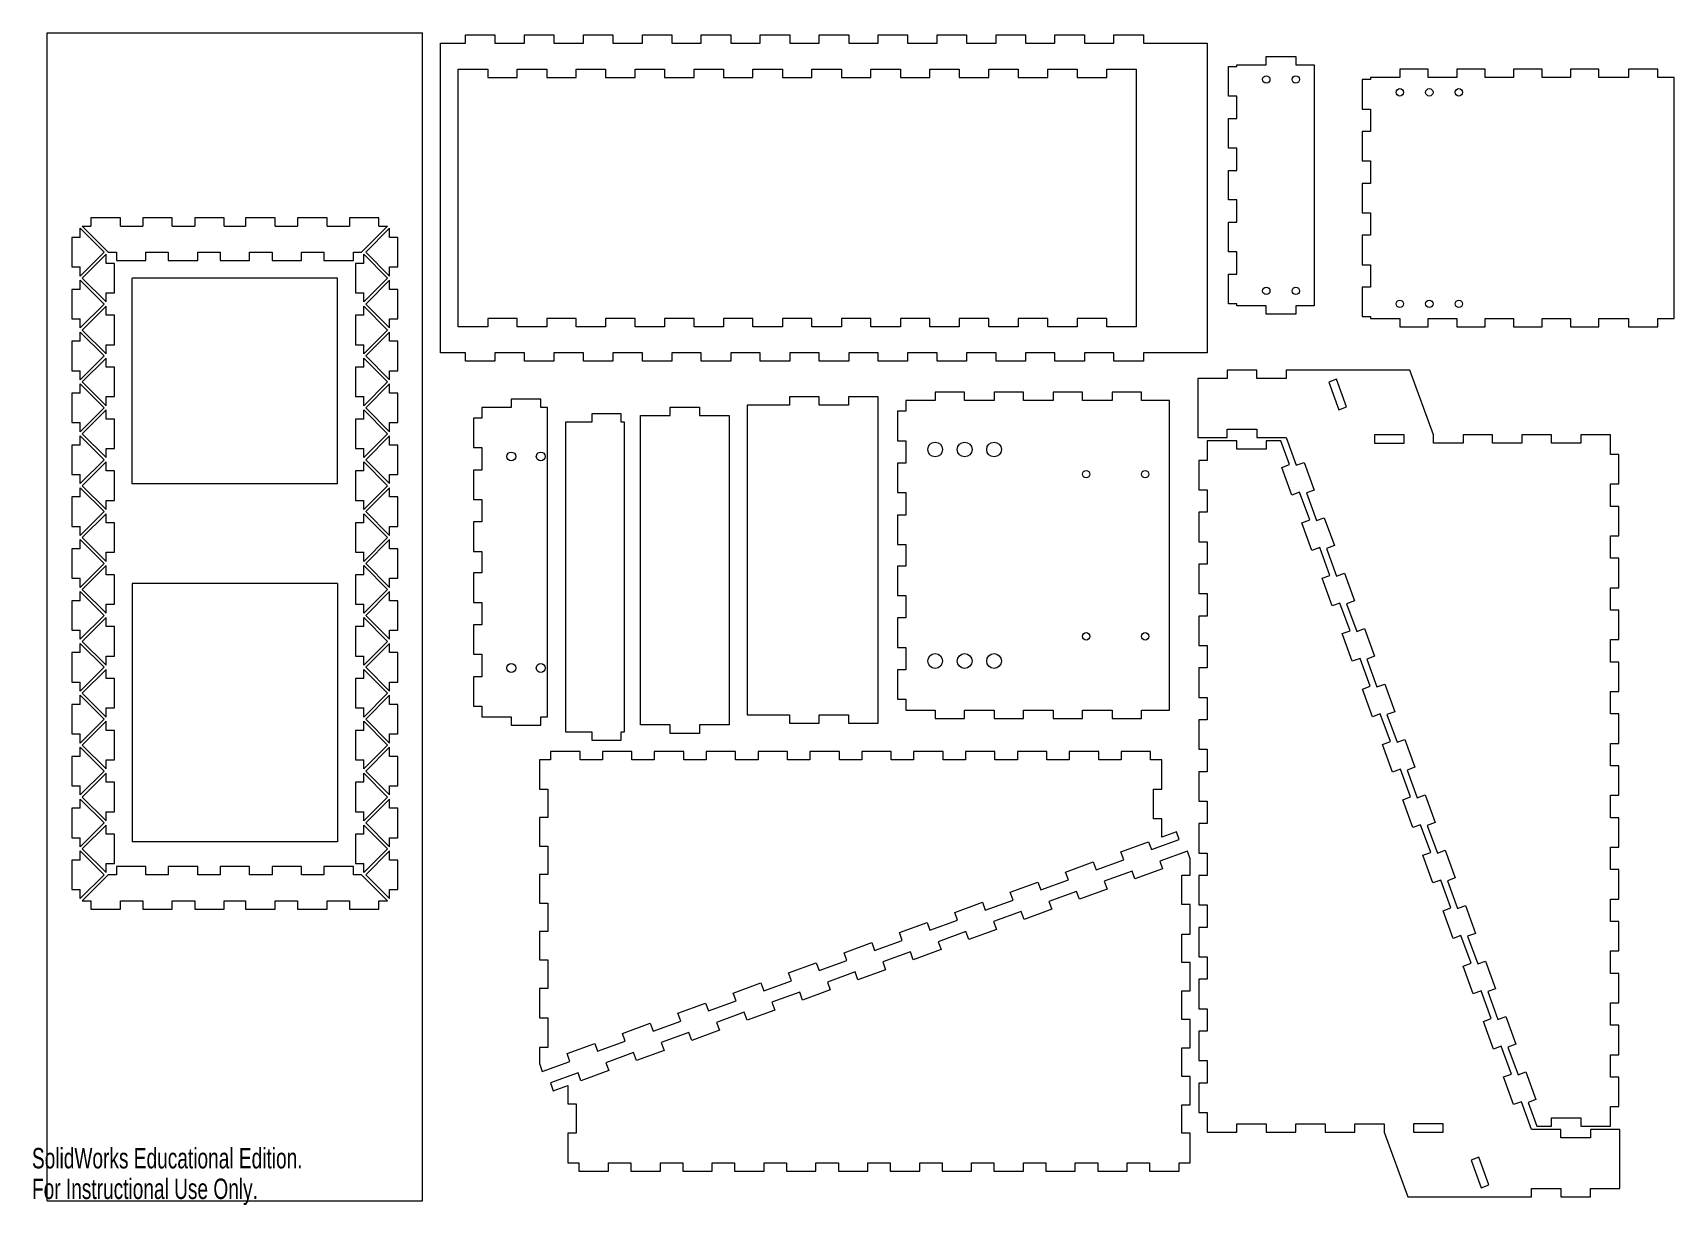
# Model space of a CAD drawing. Header units: millimetres. Extents: x 0 to 557, y 0 to 398.
import ezdxf

# ---------------------------------------------------------------- set-up
doc = ezdxf.new("R2010")
doc.units = ezdxf.units.MM
doc.styles.add('SLDTEXTSTYLE0', font='TXT', dxfattribs={"width": 0.7})

msp = doc.modelspace()

# ---------------------------------------------------------------- texts
at = {"color": 7, "linetype": 'Continuous', "char_height": 6.92, "attachment_point": 1, "style": 'SLDTEXTSTYLE0'}
for s, insert in [('SolidWorks Educational Edition.', (0, 19.3)), ('For Instructional Use Only.', (0, 8.92))]:
    msp.add_mtext(s, dxfattribs=dict(at, insert=insert))

# ---------------------------------------------------------------- linework, layer by layer
at = {"color": 7, "linetype": 'Continuous', "lineweight": 15}
for p, q in [((5.16, 1.35), (5.16, 397.55)), ((5.16, 397.55), (132.56, 397.55)), ((132.56, 1.35), (132.56, 397.55)), ((147.11, 394), (147.11, 396.83)), ((147.11, 396.83), (157.11, 396.83)), ((157.11, 396.83), (157.11, 394)), ((167.11, 394), (167.11, 396.83)), ((167.11, 396.83), (177.11, 396.83)), ((177.11, 396.83), (177.11, 394)), ((187.11, 394), (187.11, 396.83)), ((187.11, 396.83), (197.11, 396.83)), ((197.11, 396.83), (197.11, 394)), ((207.11, 394), (207.11, 396.83)), ((207.11, 396.83), (217.11, 396.83)), ((217.11, 396.83), (217.11, 394)), ((227.11, 394), (227.11, 396.83)), ((227.11, 396.83), (237.11, 396.83)), ((237.11, 396.83), (237.11, 394)), ((247.11, 394), (247.11, 396.83)), ((247.11, 396.83), (257.11, 396.83)), ((257.11, 396.83), (257.11, 394)), ((267.11, 394), (267.11, 396.83)), ((267.11, 396.83), (277.11, 396.83)), ((277.11, 396.83), (277.11, 394)), ((287.11, 394), (287.11, 396.83)), ((287.11, 396.83), (297.11, 396.83)), ((297.11, 396.83), (297.11, 394)), ((307.11, 394), (307.11, 396.83)), ((307.11, 396.83), (317.11, 396.83)), ((317.11, 396.83), (317.11, 394)), ((327.11, 394), (327.11, 396.83)), ((327.11, 396.83), (337.11, 396.83)), ((337.11, 396.83), (337.11, 394)), ((347.11, 394), (347.11, 396.83)), ((347.11, 396.83), (357.11, 396.83)), ((357.11, 396.83), (357.11, 394)), ((367.11, 396.83), (377.11, 396.83)), ((367.11, 394), (367.11, 396.83)), ((377.11, 396.83), (377.11, 394)), ((138.59, 289), (138.59, 394)), ((138.59, 394), (147.11, 394)), ((157.11, 394), (167.11, 394)), ((177.11, 394), (187.11, 394)), ((197.11, 394), (207.11, 394)), ((217.11, 394), (227.11, 394)), ((237.11, 394), (247.11, 394)), ((257.11, 394), (267.11, 394)), ((277.11, 394), (287.11, 394)), ((297.11, 394), (307.11, 394)), ((317.11, 394), (327.11, 394)), ((337.11, 394), (347.11, 394)), ((357.11, 394), (367.11, 394)), ((377.11, 394), (398.7, 394)), ((398.7, 394), (398.7, 289)), ((144.65, 385.2), (154.65, 385.2)), ((144.65, 297.8), (144.65, 385.2)), ((154.65, 385.2), (154.65, 382.37)), ((164.65, 385.2), (174.65, 385.2)), ((164.65, 382.37), (164.65, 385.2)), ((174.65, 385.2), (174.65, 382.37)), ((184.65, 385.2), (194.65, 385.2)), ((184.65, 382.37), (184.65, 385.2)), ((194.65, 385.2), (194.65, 382.37)), ((204.65, 385.2), (214.65, 385.2)), ((204.65, 382.37), (204.65, 385.2)), ((214.65, 385.2), (214.65, 382.37)), ((224.65, 385.2), (234.65, 385.2)), ((224.65, 382.37), (224.65, 385.2)), ((234.65, 385.2), (234.65, 382.37)), ((244.65, 385.2), (254.65, 385.2)), ((244.65, 382.37), (244.65, 385.2)), ((254.65, 385.2), (254.65, 382.37)), ((264.65, 385.2), (274.65, 385.2)), ((264.65, 382.37), (264.65, 385.2)), ((274.65, 385.2), (274.65, 382.37)), ((284.65, 385.2), (294.65, 385.2)), ((284.65, 382.37), (284.65, 385.2)), ((294.65, 385.2), (294.65, 382.37)), ((304.65, 385.2), (314.65, 385.2)), ((304.65, 382.37), (304.65, 385.2)), ((314.65, 385.2), (314.65, 382.37)), ((324.65, 385.2), (334.65, 385.2)), ((324.65, 382.37), (324.65, 385.2)), ((334.65, 385.2), (334.65, 382.37)), ((344.65, 385.2), (354.65, 385.2)), ((344.65, 382.37), (344.65, 385.2)), ((354.65, 385.2), (354.65, 382.37)), ((364.65, 385.2), (374.65, 385.2)), ((364.65, 382.37), (364.65, 385.2)), ((374.65, 385.2), (374.65, 297.8)), ((405.98, 376.08), (405.98, 386.08)), ((405.98, 386.08), (408.81, 386.08)), ((408.81, 386.75), (418.81, 386.75)), ((408.81, 386.08), (408.81, 386.75)), ((418.81, 386.75), (418.81, 389.58)), ((418.81, 389.58), (428.81, 389.58)), ((428.81, 389.58), (428.81, 386.75)), ((428.81, 386.75), (435.03, 386.75)), ((435.03, 386.75), (435.03, 305.01)), ((464.13, 385.2), (464.13, 382.37)), ((473.78, 385.2), (464.13, 385.2)), ((473.78, 382.37), (473.78, 385.2)), ((483.43, 385.2), (483.43, 382.37)), ((493.08, 385.2), (483.43, 385.2)), ((493.08, 382.37), (493.08, 385.2)), ((502.74, 385.2), (502.74, 382.37)), ((512.39, 385.2), (502.74, 385.2)), ((512.39, 382.37), (512.39, 385.2)), ((522.04, 385.2), (522.04, 382.37)), ((531.69, 385.2), (522.04, 385.2)), ((531.69, 382.37), (531.69, 385.2)), ((551.69, 385.2), (541.69, 385.2)), ((541.69, 385.2), (541.69, 382.37)), ((551.69, 382.37), (551.69, 385.2)), ((154.65, 382.37), (164.65, 382.37)), ((174.65, 382.37), (184.65, 382.37)), ((194.65, 382.37), (204.65, 382.37)), ((214.65, 382.37), (224.65, 382.37)), ((234.65, 382.37), (244.65, 382.37)), ((254.65, 382.37), (264.65, 382.37)), ((274.65, 382.37), (284.65, 382.37)), ((294.65, 382.37), (304.65, 382.37)), ((314.65, 382.37), (324.65, 382.37)), ((334.65, 382.37), (344.65, 382.37)), ((354.65, 382.37), (364.65, 382.37)), ((451.3, 381.7), (451.3, 371.7)), ((454.13, 381.7), (451.3, 381.7)), ((454.13, 382.37), (454.13, 381.7)), ((464.13, 382.37), (454.13, 382.37)), ((483.43, 382.37), (473.78, 382.37)), ((502.74, 382.37), (493.08, 382.37)), ((522.04, 382.37), (512.39, 382.37)), ((541.69, 382.37), (531.69, 382.37)), ((557.21, 382.37), (551.69, 382.37)), ((557.21, 300.63), (557.21, 382.37)), ((408.81, 376.08), (405.98, 376.08)), ((408.81, 368.48), (408.81, 376.08)), ((405.98, 358.48), (405.98, 368.48)), ((405.98, 368.48), (408.81, 368.48)), ((451.3, 371.7), (454.13, 371.7)), ((454.13, 371.7), (454.13, 364.1)), ((451.3, 364.1), (451.3, 354.1)), ((454.13, 364.1), (451.3, 364.1)), ((408.81, 358.48), (405.98, 358.48)), ((408.81, 350.88), (408.81, 358.48)), ((405.98, 340.88), (405.98, 350.88)), ((405.98, 350.88), (408.81, 350.88)), ((451.3, 354.1), (454.13, 354.1)), ((454.13, 354.1), (454.13, 346.5)), ((454.13, 346.5), (451.3, 346.5)), ((451.3, 346.5), (451.3, 336.5)), ((408.81, 340.88), (405.98, 340.88)), ((408.81, 333.28), (408.81, 340.88)), ((30.01, 334.78), (20.01, 334.78)), ((20.01, 334.78), (20.01, 331.95)), ((30.01, 331.95), (30.01, 334.78)), ((47.61, 334.78), (37.61, 334.78)), ((37.61, 334.78), (37.61, 331.95)), ((47.61, 331.95), (47.61, 334.78)), ((65.21, 334.78), (55.21, 334.78)), ((55.21, 334.78), (55.21, 331.95)), ((65.21, 331.95), (65.21, 334.78)), ((82.51, 334.78), (72.51, 334.78)), ((72.51, 334.78), (72.51, 331.95)), ((82.51, 331.95), (82.51, 334.78)), ((100.11, 334.78), (90.11, 334.78)), ((90.11, 334.78), (90.11, 331.95)), ((100.11, 331.95), (100.11, 334.78)), ((117.71, 334.78), (107.71, 334.78)), ((107.71, 334.78), (107.71, 331.95)), ((117.71, 331.95), (117.71, 334.78)), ((451.3, 336.5), (454.13, 336.5)), ((454.13, 336.5), (454.13, 328.9)), ((16.36, 331.25), (24.46, 323.15)), ((16.36, 328.15), (16.36, 331.25)), ((17.07, 331.95), (25.87, 323.15)), ((17.07, 331.95), (20.01, 331.95)), ((30.01, 331.95), (37.61, 331.95)), ((47.61, 331.95), (55.21, 331.95)), ((65.21, 331.95), (72.51, 331.95)), ((82.51, 331.95), (90.11, 331.95)), ((100.11, 331.95), (107.71, 331.95)), ((120.66, 331.95), (111.86, 323.15)), ((121.36, 331.25), (113.27, 323.15)), ((117.71, 331.95), (120.66, 331.95)), ((121.36, 328.15), (121.36, 331.25)), ((405.98, 323.28), (405.98, 333.28)), ((405.98, 333.28), (408.81, 333.28)), ((451.3, 328.9), (451.3, 318.9)), ((454.13, 328.9), (451.3, 328.9)), ((16.36, 328.15), (13.53, 328.15)), ((13.53, 328.15), (13.53, 318.15)), ((24.46, 323.15), (16.36, 315.06)), ((25.87, 323.15), (28.66, 323.15)), ((28.66, 323.15), (28.66, 320.32)), ((38.66, 320.32), (38.66, 323.15)), ((38.66, 323.15), (46.26, 323.15)), ((46.26, 323.15), (46.26, 320.32)), ((56.26, 320.32), (56.26, 323.15)), ((56.26, 323.15), (63.86, 323.15)), ((63.86, 323.15), (63.86, 320.32)), ((73.86, 320.32), (73.86, 323.15)), ((73.86, 323.15), (81.46, 323.15)), ((81.46, 323.15), (81.46, 320.32)), ((91.46, 320.32), (91.46, 323.15)), ((91.46, 323.15), (99.06, 323.15)), ((99.06, 323.15), (99.06, 320.32)), ((109.06, 320.32), (109.06, 323.15)), ((109.06, 323.15), (111.86, 323.15)), ((113.27, 323.15), (121.36, 315.06)), ((124.19, 328.15), (121.36, 328.15)), ((124.19, 318.15), (124.19, 328.15)), ((408.81, 323.28), (405.98, 323.28)), ((408.81, 315.68), (408.81, 323.28)), ((13.53, 318.15), (16.36, 318.15)), ((16.36, 315.06), (16.36, 318.15)), ((25.16, 322.45), (17.07, 314.35)), ((25.16, 319.35), (25.16, 322.45)), ((27.99, 319.35), (25.16, 319.35)), ((27.99, 309.35), (27.99, 319.35)), ((28.66, 320.32), (38.66, 320.32)), ((46.26, 320.32), (56.26, 320.32)), ((63.86, 320.32), (73.86, 320.32)), ((81.46, 320.32), (91.46, 320.32)), ((99.06, 320.32), (109.06, 320.32)), ((112.56, 319.35), (109.73, 319.35)), ((109.73, 319.35), (109.73, 309.35)), ((112.56, 322.45), (120.66, 314.35)), ((112.56, 319.35), (112.56, 322.45)), ((121.36, 318.15), (124.19, 318.15)), ((121.36, 315.06), (121.36, 318.15)), ((451.3, 318.9), (454.13, 318.9)), ((454.13, 318.9), (454.13, 311.3)), ((16.36, 313.65), (24.46, 305.55)), ((16.36, 310.55), (16.36, 313.65)), ((17.07, 314.35), (25.16, 306.26)), ((34.02, 244.6), (34.02, 314.3)), ((103.71, 314.3), (34.02, 314.3)), ((103.71, 244.6), (103.71, 314.3)), ((120.66, 314.35), (112.56, 306.26)), ((121.36, 313.65), (113.27, 305.55)), ((121.36, 310.55), (121.36, 313.65)), ((405.98, 305.68), (405.98, 315.68)), ((405.98, 315.68), (408.81, 315.68)), ((16.36, 310.55), (13.53, 310.55)), ((13.53, 310.55), (13.53, 300.55)), ((25.16, 309.35), (27.99, 309.35)), ((25.16, 306.26), (25.16, 309.35)), ((109.73, 309.35), (112.56, 309.35)), ((112.56, 306.26), (112.56, 309.35)), ((124.19, 310.55), (121.36, 310.55)), ((124.19, 300.55), (124.19, 310.55)), ((451.3, 311.3), (451.3, 301.3)), ((454.13, 311.3), (451.3, 311.3)), ((24.46, 305.55), (16.36, 297.46)), ((25.16, 304.85), (17.07, 296.75)), ((25.16, 301.75), (25.16, 304.85)), ((27.99, 301.75), (25.16, 301.75)), ((27.99, 291.75), (27.99, 301.75)), ((112.56, 301.75), (109.73, 301.75)), ((109.73, 301.75), (109.73, 291.75)), ((112.56, 304.85), (120.66, 296.75)), ((112.56, 301.75), (112.56, 304.85)), ((113.27, 305.55), (121.36, 297.46)), ((408.81, 305.68), (405.98, 305.68)), ((408.81, 305.01), (408.81, 305.68)), ((418.81, 305.01), (408.81, 305.01)), ((418.81, 302.18), (418.81, 305.01)), ((428.81, 302.18), (418.81, 302.18)), ((428.81, 305.01), (428.81, 302.18)), ((435.03, 305.01), (428.81, 305.01)), ((451.3, 301.3), (454.13, 301.3)), ((454.13, 301.3), (454.13, 300.63)), ((13.53, 300.55), (16.36, 300.55)), ((16.36, 297.46), (16.36, 300.55)), ((16.36, 296.05), (24.46, 287.95)), ((16.36, 292.95), (16.36, 296.05)), ((17.07, 296.75), (25.16, 288.66)), ((120.66, 296.75), (112.56, 288.66)), ((121.36, 296.05), (113.27, 287.95)), ((121.36, 300.55), (124.19, 300.55)), ((121.36, 297.46), (121.36, 300.55)), ((121.36, 292.95), (121.36, 296.05)), ((154.65, 297.8), (144.65, 297.8)), ((154.65, 300.63), (154.65, 297.8)), ((164.65, 300.63), (154.65, 300.63)), ((164.65, 297.8), (164.65, 300.63)), ((174.65, 297.8), (164.65, 297.8)), ((174.65, 300.63), (174.65, 297.8)), ((184.65, 300.63), (174.65, 300.63)), ((184.65, 297.8), (184.65, 300.63)), ((194.65, 297.8), (184.65, 297.8)), ((194.65, 300.63), (194.65, 297.8)), ((204.65, 300.63), (194.65, 300.63)), ((204.65, 297.8), (204.65, 300.63)), ((214.65, 297.8), (204.65, 297.8)), ((214.65, 300.63), (214.65, 297.8)), ((224.65, 300.63), (214.65, 300.63)), ((224.65, 297.8), (224.65, 300.63)), ((234.65, 297.8), (224.65, 297.8)), ((234.65, 300.63), (234.65, 297.8)), ((244.65, 300.63), (234.65, 300.63)), ((244.65, 297.8), (244.65, 300.63)), ((254.65, 297.8), (244.65, 297.8)), ((254.65, 300.63), (254.65, 297.8)), ((264.65, 300.63), (254.65, 300.63)), ((264.65, 297.8), (264.65, 300.63)), ((274.65, 297.8), (264.65, 297.8)), ((274.65, 300.63), (274.65, 297.8)), ((284.65, 300.63), (274.65, 300.63)), ((284.65, 297.8), (284.65, 300.63)), ((294.65, 297.8), (284.65, 297.8)), ((294.65, 300.63), (294.65, 297.8)), ((304.65, 300.63), (294.65, 300.63)), ((304.65, 297.8), (304.65, 300.63)), ((314.65, 297.8), (304.65, 297.8)), ((314.65, 300.63), (314.65, 297.8)), ((324.65, 300.63), (314.65, 300.63)), ((324.65, 297.8), (324.65, 300.63)), ((334.65, 297.8), (324.65, 297.8)), ((334.65, 300.63), (334.65, 297.8)), ((344.65, 300.63), (334.65, 300.63)), ((344.65, 297.8), (344.65, 300.63)), ((354.65, 297.8), (344.65, 297.8)), ((354.65, 300.63), (354.65, 297.8)), ((364.65, 300.63), (354.65, 300.63)), ((364.65, 297.8), (364.65, 300.63)), ((374.65, 297.8), (364.65, 297.8)), ((454.13, 300.63), (464.13, 300.63)), ((464.13, 300.63), (464.13, 297.8)), ((464.13, 297.8), (473.78, 297.8)), ((473.78, 300.63), (483.43, 300.63)), ((473.78, 297.8), (473.78, 300.63)), ((483.43, 300.63), (483.43, 297.8)), ((483.43, 297.8), (493.08, 297.8)), ((493.08, 300.63), (502.74, 300.63)), ((493.08, 297.8), (493.08, 300.63)), ((502.74, 300.63), (502.74, 297.8)), ((502.74, 297.8), (512.39, 297.8)), ((512.39, 300.63), (522.04, 300.63)), ((512.39, 297.8), (512.39, 300.63)), ((522.04, 300.63), (522.04, 297.8)), ((522.04, 297.8), (531.69, 297.8)), ((531.69, 300.63), (541.69, 300.63)), ((531.69, 297.8), (531.69, 300.63)), ((541.69, 300.63), (541.69, 297.8)), ((541.69, 297.8), (551.69, 297.8)), ((551.69, 300.63), (557.21, 300.63)), ((551.69, 297.8), (551.69, 300.63)), ((16.36, 292.95), (13.53, 292.95)), ((13.53, 292.95), (13.53, 282.95)), ((25.16, 291.75), (27.99, 291.75)), ((25.16, 288.66), (25.16, 291.75)), ((109.73, 291.75), (112.56, 291.75)), ((112.56, 288.66), (112.56, 291.75)), ((124.19, 292.95), (121.36, 292.95)), ((124.19, 282.95), (124.19, 292.95)), ((24.46, 287.95), (16.36, 279.86)), ((25.16, 287.25), (17.07, 279.15)), ((25.16, 284.15), (25.16, 287.25)), ((27.99, 284.15), (25.16, 284.15)), ((27.99, 274.15), (27.99, 284.15)), ((112.56, 284.15), (109.73, 284.15)), ((109.73, 284.15), (109.73, 274.15)), ((112.56, 287.25), (120.66, 279.15)), ((112.56, 284.15), (112.56, 287.25)), ((113.27, 287.95), (121.36, 279.86)), ((147.11, 289), (138.59, 289)), ((147.11, 286.17), (147.11, 289)), ((157.11, 286.17), (147.11, 286.17)), ((167.11, 289), (157.11, 289)), ((157.11, 289), (157.11, 286.17)), ((167.11, 286.17), (167.11, 289)), ((177.11, 286.17), (167.11, 286.17)), ((187.11, 289), (177.11, 289)), ((177.11, 289), (177.11, 286.17)), ((187.11, 286.17), (187.11, 289)), ((197.11, 286.17), (187.11, 286.17)), ((207.11, 289), (197.11, 289)), ((197.11, 289), (197.11, 286.17)), ((207.11, 286.17), (207.11, 289)), ((217.11, 286.17), (207.11, 286.17)), ((227.11, 289), (217.11, 289)), ((217.11, 289), (217.11, 286.17)), ((227.11, 286.17), (227.11, 289)), ((237.11, 286.17), (227.11, 286.17)), ((247.11, 289), (237.11, 289)), ((237.11, 289), (237.11, 286.17)), ((247.11, 286.17), (247.11, 289)), ((257.11, 286.17), (247.11, 286.17)), ((267.11, 289), (257.11, 289)), ((257.11, 289), (257.11, 286.17)), ((267.11, 286.17), (267.11, 289)), ((277.11, 286.17), (267.11, 286.17)), ((287.11, 289), (277.11, 289)), ((277.11, 289), (277.11, 286.17)), ((287.11, 286.17), (287.11, 289)), ((297.11, 286.17), (287.11, 286.17)), ((307.11, 289), (297.11, 289)), ((297.11, 289), (297.11, 286.17)), ((307.11, 286.17), (307.11, 289)), ((317.11, 286.17), (307.11, 286.17)), ((327.11, 289), (317.11, 289)), ((317.11, 289), (317.11, 286.17)), ((327.11, 286.17), (327.11, 289)), ((337.11, 286.17), (327.11, 286.17)), ((347.11, 289), (337.11, 289)), ((337.11, 289), (337.11, 286.17)), ((347.11, 286.17), (347.11, 289)), ((357.11, 286.17), (347.11, 286.17)), ((367.11, 289), (357.11, 289)), ((357.11, 289), (357.11, 286.17)), ((367.11, 286.17), (367.11, 289)), ((377.11, 286.17), (367.11, 286.17)), ((398.7, 289), (377.11, 289)), ((377.11, 289), (377.11, 286.17)), ((13.53, 282.95), (16.36, 282.95)), ((16.36, 279.86), (16.36, 282.95)), ((17.07, 279.15), (25.16, 271.06)), ((120.66, 279.15), (112.56, 271.06)), ((121.36, 282.95), (124.19, 282.95)), ((121.36, 279.86), (121.36, 282.95)), ((395.56, 280.28), (395.56, 260.28)), ((405.56, 280.28), (395.56, 280.28)), ((405.56, 283.11), (405.56, 280.28)), ((415.56, 283.11), (405.56, 283.11)), ((415.56, 280.28), (415.56, 283.11)), ((425.56, 280.28), (415.56, 280.28)), ((425.56, 283.11), (425.56, 280.28)), ((467.57, 283.11), (425.56, 283.11)), ((442.65, 280.08), (439.99, 279.11)), ((439.99, 279.11), (443.41, 269.71)), ((446.07, 270.68), (442.65, 280.08)), ((475.56, 261.16), (467.57, 283.11)), ((16.36, 275.35), (13.53, 275.35)), ((13.53, 275.35), (13.53, 265.35)), ((16.36, 278.45), (24.46, 270.35)), ((16.36, 275.35), (16.36, 278.45)), ((25.16, 274.15), (27.99, 274.15)), ((25.16, 271.06), (25.16, 274.15)), ((109.73, 274.15), (112.56, 274.15)), ((112.56, 271.06), (112.56, 274.15)), ((121.36, 278.45), (113.27, 270.35)), ((121.36, 275.35), (121.36, 278.45)), ((124.19, 275.35), (121.36, 275.35)), ((124.19, 265.35), (124.19, 275.35)), ((162.63, 273.33), (162.63, 270.5)), ((172.63, 273.33), (162.63, 273.33)), ((172.63, 270.5), (172.63, 273.33)), ((257.07, 274.07), (257.07, 271.24)), ((267.07, 274.07), (257.07, 274.07)), ((267.07, 271.24), (267.07, 274.07)), ((277.07, 274.07), (277.07, 271.24)), ((287.07, 274.07), (277.07, 274.07)), ((287.07, 163.41), (287.07, 274.07)), ((306.46, 275.68), (306.46, 272.85)), ((316.46, 275.68), (306.46, 275.68)), ((316.46, 272.85), (316.46, 275.68)), ((326.46, 275.68), (326.46, 272.85)), ((336.46, 275.68), (326.46, 275.68)), ((336.46, 272.85), (336.46, 275.68)), ((346.46, 275.68), (346.46, 272.85)), ((356.46, 275.68), (346.46, 275.68)), ((356.46, 272.85), (356.46, 275.68)), ((366.46, 275.68), (366.46, 272.85)), ((376.46, 275.68), (366.46, 275.68)), ((376.46, 272.85), (376.46, 275.68)), ((24.46, 270.35), (16.36, 262.26)), ((25.16, 269.65), (17.07, 261.55)), ((25.16, 266.55), (25.16, 269.65)), ((112.56, 269.65), (120.66, 261.55)), ((112.56, 266.55), (112.56, 269.65)), ((113.27, 270.35), (121.36, 262.26)), ((152.63, 270.5), (152.63, 266.85)), ((162.63, 270.5), (152.63, 270.5)), ((174.97, 270.5), (172.63, 270.5)), ((174.97, 165.5), (174.97, 270.5)), ((189.97, 268.27), (189.97, 265.44)), ((199.97, 268.27), (189.97, 268.27)), ((199.97, 265.44), (199.97, 268.27)), ((206.52, 267.78), (216.52, 267.78)), ((206.52, 162.78), (206.52, 267.78)), ((216.52, 267.78), (216.52, 270.61)), ((216.52, 270.61), (226.52, 270.61)), ((226.52, 270.61), (226.52, 267.78)), ((226.52, 267.78), (236.52, 267.78)), ((236.52, 267.78), (236.52, 162.78)), ((242.64, 271.24), (242.64, 166.24)), ((257.07, 271.24), (242.64, 271.24)), ((277.07, 271.24), (267.07, 271.24)), ((293.63, 269.2), (293.63, 259.2)), ((296.46, 269.2), (293.63, 269.2)), ((296.46, 272.85), (296.46, 269.2)), ((306.46, 272.85), (296.46, 272.85)), ((326.46, 272.85), (316.46, 272.85)), ((346.46, 272.85), (336.46, 272.85)), ((366.46, 272.85), (356.46, 272.85)), ((385.95, 272.85), (376.46, 272.85)), ((385.95, 167.85), (385.95, 272.85)), ((443.41, 269.71), (446.07, 270.68)), ((13.53, 265.35), (16.36, 265.35)), ((16.36, 262.26), (16.36, 265.35)), ((27.99, 266.55), (25.16, 266.55)), ((27.99, 256.55), (27.99, 266.55)), ((112.56, 266.55), (109.73, 266.55)), ((109.73, 266.55), (109.73, 256.55)), ((121.36, 265.35), (124.19, 265.35)), ((121.36, 262.26), (121.36, 265.35)), ((149.8, 266.85), (149.8, 256.85)), ((152.63, 266.85), (149.8, 266.85)), ((181.02, 265.44), (181.02, 160.44)), ((189.97, 265.44), (181.02, 265.44)), ((201.07, 265.44), (199.97, 265.44)), ((201.07, 160.44), (201.07, 265.44)), ((405.56, 263.11), (415.56, 263.11)), ((405.56, 260.28), (405.56, 263.11)), ((415.56, 263.11), (415.56, 260.28)), ((16.36, 257.75), (13.53, 257.75)), ((13.53, 257.75), (13.53, 247.75)), ((16.36, 260.85), (24.46, 252.75)), ((16.36, 257.75), (16.36, 260.85)), ((17.07, 261.55), (25.16, 253.46)), ((25.16, 256.55), (27.99, 256.55)), ((25.16, 253.46), (25.16, 256.55)), ((109.73, 256.55), (112.56, 256.55)), ((120.66, 261.55), (112.56, 253.46)), ((112.56, 253.46), (112.56, 256.55)), ((121.36, 260.85), (113.27, 252.75)), ((121.36, 257.75), (121.36, 260.85)), ((124.19, 257.75), (121.36, 257.75)), ((124.19, 247.75), (124.19, 257.75)), ((149.8, 256.85), (152.63, 256.85)), ((152.63, 256.85), (152.63, 249.25)), ((293.63, 259.2), (296.46, 259.2)), ((296.46, 259.2), (296.46, 251.6)), ((395.56, 260.28), (405.56, 260.28)), ((398.8, 259.13), (398.8, 252.54)), ((408.8, 259.13), (398.8, 259.13)), ((408.8, 256.3), (408.8, 259.13)), ((418.8, 256.3), (408.8, 256.3)), ((415.56, 260.28), (425.56, 260.28)), ((418.8, 259.13), (418.8, 256.3)), ((423.8, 259.13), (418.8, 259.13)), ((426.71, 251.12), (423.8, 259.13)), ((425.56, 260.28), (428.98, 250.88)), ((455.56, 261.16), (455.56, 258.33)), ((465.56, 261.16), (455.56, 261.16)), ((455.56, 258.33), (465.56, 258.33)), ((465.56, 258.33), (465.56, 261.16)), ((475.56, 258.33), (475.56, 261.16)), ((485.56, 258.33), (475.56, 258.33)), ((485.56, 261.16), (485.56, 258.33)), ((495.56, 261.16), (485.56, 261.16)), ((495.56, 258.33), (495.56, 261.16)), ((505.56, 258.33), (495.56, 258.33)), ((505.56, 261.16), (505.56, 258.33)), ((515.56, 261.16), (505.56, 261.16)), ((515.56, 258.33), (515.56, 261.16)), ((525.56, 258.33), (515.56, 258.33)), ((525.56, 261.16), (525.56, 258.33)), ((535.56, 261.16), (525.56, 261.16)), ((535.56, 254.53), (535.56, 261.16)), ((24.46, 252.75), (16.36, 244.66)), ((25.16, 252.05), (17.07, 243.95)), ((25.16, 248.95), (25.16, 252.05)), ((112.56, 252.05), (120.66, 243.95)), ((112.56, 248.95), (112.56, 252.05)), ((113.27, 252.75), (121.36, 244.66)), ((293.63, 251.6), (293.63, 241.6)), ((296.46, 251.6), (293.63, 251.6)), ((395.97, 252.54), (395.97, 242.54)), ((398.8, 252.54), (395.97, 252.54)), ((424.05, 250.15), (426.71, 251.12)), ((428.98, 250.88), (431.64, 251.85)), ((431.64, 251.85), (435.06, 242.45)), ((538.39, 254.53), (535.56, 254.53)), ((538.39, 244.53), (538.39, 254.53)), ((13.53, 247.75), (16.36, 247.75)), ((16.36, 244.66), (16.36, 247.75)), ((27.99, 248.95), (25.16, 248.95)), ((27.99, 238.95), (27.99, 248.95)), ((112.56, 248.95), (109.73, 248.95)), ((109.73, 248.95), (109.73, 238.95)), ((121.36, 247.75), (124.19, 247.75)), ((121.36, 244.66), (121.36, 247.75)), ((149.8, 249.25), (149.8, 239.25)), ((152.63, 249.25), (149.8, 249.25)), ((427.47, 240.76), (424.05, 250.15)), ((16.36, 240.15), (13.53, 240.15)), ((13.53, 240.15), (13.53, 230.15)), ((16.36, 243.25), (24.46, 235.15)), ((16.36, 240.15), (16.36, 243.25)), ((17.07, 243.95), (25.16, 235.86)), ((103.71, 244.6), (34.02, 244.6)), ((120.66, 243.95), (112.56, 235.86)), ((121.36, 243.25), (113.27, 235.15)), ((121.36, 240.15), (121.36, 243.25)), ((124.19, 240.15), (121.36, 240.15)), ((124.19, 230.15), (124.19, 240.15)), ((293.63, 241.6), (296.46, 241.6)), ((296.46, 241.6), (296.46, 234)), ((395.97, 242.54), (398.8, 242.54)), ((398.8, 242.54), (398.8, 234.94)), ((430.13, 241.72), (427.47, 240.76)), ((433.55, 232.33), (430.13, 241.72)), ((435.06, 242.45), (432.4, 241.48)), ((432.4, 241.48), (435.82, 232.09)), ((535.56, 236.93), (535.56, 244.53)), ((535.56, 244.53), (538.39, 244.53)), ((24.46, 235.15), (16.36, 227.06)), ((25.16, 234.45), (17.07, 226.35)), ((25.16, 238.95), (27.99, 238.95)), ((25.16, 235.86), (25.16, 238.95)), ((25.16, 231.35), (25.16, 234.45)), ((109.73, 238.95), (112.56, 238.95)), ((112.56, 235.86), (112.56, 238.95)), ((112.56, 234.45), (120.66, 226.35)), ((112.56, 231.35), (112.56, 234.45)), ((113.27, 235.15), (121.36, 227.06)), ((149.8, 239.25), (152.63, 239.25)), ((152.63, 239.25), (152.63, 231.65)), ((293.63, 234), (293.63, 224)), ((296.46, 234), (293.63, 234)), ((395.97, 234.94), (395.97, 224.94)), ((398.8, 234.94), (395.97, 234.94)), ((538.39, 236.93), (535.56, 236.93)), ((538.39, 226.93), (538.39, 236.93)), ((13.53, 230.15), (16.36, 230.15)), ((16.36, 227.06), (16.36, 230.15)), ((27.99, 231.35), (25.16, 231.35)), ((27.99, 221.35), (27.99, 231.35)), ((112.56, 231.35), (109.73, 231.35)), ((109.73, 231.35), (109.73, 221.35)), ((121.36, 230.15), (124.19, 230.15)), ((121.36, 227.06), (121.36, 230.15)), ((149.8, 231.65), (149.8, 221.65)), ((152.63, 231.65), (149.8, 231.65)), ((430.89, 231.36), (433.55, 232.33)), ((434.31, 221.96), (430.89, 231.36)), ((435.82, 232.09), (438.48, 233.05)), ((438.48, 233.05), (441.9, 223.66)), ((16.36, 225.65), (24.46, 217.55)), ((16.36, 222.55), (16.36, 225.65)), ((17.07, 226.35), (25.16, 218.26)), ((120.66, 226.35), (112.56, 218.26)), ((121.36, 225.65), (113.27, 217.55)), ((121.36, 222.55), (121.36, 225.65)), ((293.63, 224), (296.46, 224)), ((296.46, 224), (296.46, 216.7)), ((395.97, 224.94), (398.8, 224.94)), ((398.8, 224.94), (398.8, 217.34)), ((436.97, 222.93), (434.31, 221.96)), ((440.39, 213.53), (436.97, 222.93)), ((441.9, 223.66), (439.24, 222.69)), ((535.56, 226.93), (538.39, 226.93)), ((535.56, 219.33), (535.56, 226.93)), ((16.36, 222.55), (13.53, 222.55)), ((13.53, 222.55), (13.53, 212.55)), ((24.46, 217.55), (16.36, 209.46)), ((25.16, 221.35), (27.99, 221.35)), ((25.16, 218.26), (25.16, 221.35)), ((109.73, 221.35), (112.56, 221.35)), ((112.56, 218.26), (112.56, 221.35)), ((113.27, 217.55), (121.36, 209.46)), ((124.19, 222.55), (121.36, 222.55)), ((124.19, 212.55), (124.19, 222.55)), ((149.8, 221.65), (152.63, 221.65)), ((152.63, 221.65), (152.63, 214.35)), ((395.97, 217.34), (395.97, 207.34)), ((398.8, 217.34), (395.97, 217.34)), ((439.24, 222.69), (442.66, 213.29)), ((538.39, 219.33), (535.56, 219.33)), ((538.39, 209.33), (538.39, 219.33)), ((13.53, 212.55), (16.36, 212.55)), ((16.36, 209.46), (16.36, 212.55)), ((25.16, 216.85), (17.07, 208.75)), ((25.16, 213.75), (25.16, 216.85)), ((27.99, 213.75), (25.16, 213.75)), ((27.99, 203.75), (27.99, 213.75)), ((112.56, 213.75), (109.73, 213.75)), ((109.73, 213.75), (109.73, 203.75)), ((112.56, 216.85), (120.66, 208.75)), ((112.56, 213.75), (112.56, 216.85)), ((121.36, 212.55), (124.19, 212.55)), ((121.36, 209.46), (121.36, 212.55)), ((149.8, 214.35), (149.8, 204.35)), ((152.63, 214.35), (149.8, 214.35)), ((293.63, 216.7), (293.63, 206.7)), ((296.46, 216.7), (293.63, 216.7)), ((437.73, 212.57), (440.39, 213.53)), ((441.15, 203.17), (437.73, 212.57)), ((442.66, 213.29), (445.32, 214.26)), ((445.32, 214.26), (448.74, 204.86)), ((16.36, 208.05), (24.46, 199.95)), ((16.36, 204.95), (16.36, 208.05)), ((17.07, 208.75), (25.16, 200.66)), ((103.71, 210.75), (34.02, 210.75)), ((34.02, 210.75), (34.02, 123.19)), ((103.71, 210.75), (103.71, 123.19)), ((120.66, 208.75), (112.56, 200.66)), ((121.36, 208.05), (113.27, 199.95)), ((121.36, 204.95), (121.36, 208.05)), ((293.63, 206.7), (296.46, 206.7)), ((296.46, 206.7), (296.46, 199.1)), ((395.97, 207.34), (398.8, 207.34)), ((398.8, 207.34), (398.8, 199.74)), ((535.56, 209.33), (538.39, 209.33)), ((535.56, 201.73), (535.56, 209.33)), ((16.36, 204.95), (13.53, 204.95)), ((13.53, 204.95), (13.53, 194.95)), ((25.16, 203.75), (27.99, 203.75)), ((25.16, 200.66), (25.16, 203.75)), ((109.73, 203.75), (112.56, 203.75)), ((112.56, 200.66), (112.56, 203.75)), ((124.19, 204.95), (121.36, 204.95)), ((124.19, 194.95), (124.19, 204.95)), ((149.8, 204.35), (152.63, 204.35)), ((152.63, 204.35), (152.63, 196.75)), ((443.81, 204.14), (441.15, 203.17)), ((447.23, 194.74), (443.81, 204.14)), ((448.74, 204.86), (446.08, 203.9)), ((446.08, 203.9), (449.5, 194.5)), ((538.39, 201.73), (535.56, 201.73)), ((538.39, 191.73), (538.39, 201.73)), ((13.53, 194.95), (16.36, 194.95)), ((24.46, 199.95), (16.36, 191.86)), ((16.36, 191.86), (16.36, 194.95)), ((25.16, 199.25), (17.07, 191.15)), ((25.16, 196.15), (25.16, 199.25)), ((27.99, 196.15), (25.16, 196.15)), ((27.99, 186.15), (27.99, 196.15)), ((112.56, 196.15), (109.73, 196.15)), ((109.73, 196.15), (109.73, 186.15)), ((112.56, 199.25), (120.66, 191.15)), ((112.56, 196.15), (112.56, 199.25)), ((113.27, 199.95), (121.36, 191.86)), ((121.36, 194.95), (124.19, 194.95)), ((121.36, 191.86), (121.36, 194.95)), ((149.8, 196.75), (149.8, 186.75)), ((152.63, 196.75), (149.8, 196.75)), ((293.63, 199.1), (293.63, 189.1)), ((296.46, 199.1), (293.63, 199.1)), ((395.97, 199.74), (395.97, 189.74)), ((398.8, 199.74), (395.97, 199.74)), ((449.5, 194.5), (452.16, 195.47)), ((452.16, 195.47), (455.58, 186.07)), ((16.36, 190.45), (24.46, 182.35)), ((16.36, 187.35), (16.36, 190.45)), ((17.07, 191.15), (25.16, 183.06)), ((120.66, 191.15), (112.56, 183.06)), ((121.36, 190.45), (113.27, 182.35)), ((121.36, 187.35), (121.36, 190.45)), ((395.97, 189.74), (398.8, 189.74)), ((398.8, 189.74), (398.8, 182.14)), ((444.57, 193.77), (447.23, 194.74)), ((447.99, 184.38), (444.57, 193.77)), ((535.56, 191.73), (538.39, 191.73)), ((535.56, 184.13), (535.56, 191.73)), ((16.36, 187.35), (13.53, 187.35)), ((13.53, 187.35), (13.53, 177.35)), ((25.16, 186.15), (27.99, 186.15)), ((25.16, 183.06), (25.16, 186.15)), ((109.73, 186.15), (112.56, 186.15)), ((112.56, 183.06), (112.56, 186.15)), ((124.19, 187.35), (121.36, 187.35)), ((124.19, 177.35), (124.19, 187.35)), ((149.8, 186.75), (152.63, 186.75)), ((152.63, 186.75), (152.63, 179.15)), ((293.63, 189.1), (296.46, 189.1)), ((296.46, 189.1), (296.46, 181.5)), ((450.65, 185.34), (447.99, 184.38)), ((454.07, 175.95), (450.65, 185.34)), ((455.58, 186.07), (452.92, 185.1)), ((452.92, 185.1), (456.34, 175.71)), ((538.39, 184.13), (535.56, 184.13)), ((538.39, 174.13), (538.39, 184.13)), ((24.46, 182.35), (16.36, 174.26)), ((25.16, 181.65), (17.07, 173.55)), ((25.16, 178.55), (25.16, 181.65)), ((27.99, 178.55), (25.16, 178.55)), ((27.99, 168.55), (27.99, 178.55)), ((112.56, 178.55), (109.73, 178.55)), ((109.73, 178.55), (109.73, 168.55)), ((112.56, 181.65), (120.66, 173.55)), ((112.56, 178.55), (112.56, 181.65)), ((113.27, 182.35), (121.36, 174.26)), ((149.8, 179.15), (149.8, 169.15)), ((152.63, 179.15), (149.8, 179.15)), ((293.63, 181.5), (293.63, 171.5)), ((296.46, 181.5), (293.63, 181.5)), ((395.97, 182.14), (395.97, 172.14)), ((398.8, 182.14), (395.97, 182.14)), ((13.53, 177.35), (16.36, 177.35)), ((16.36, 174.26), (16.36, 177.35)), ((16.36, 172.85), (24.46, 164.75)), ((16.36, 169.75), (16.36, 172.85)), ((17.07, 173.55), (25.16, 165.46)), ((120.66, 173.55), (112.56, 165.46)), ((121.36, 172.85), (113.27, 164.75)), ((121.36, 177.35), (124.19, 177.35)), ((121.36, 174.26), (121.36, 177.35)), ((121.36, 169.75), (121.36, 172.85)), ((451.41, 174.98), (454.07, 175.95)), ((454.83, 165.58), (451.41, 174.98)), ((456.34, 175.71), (459, 176.67)), ((459, 176.67), (462.42, 167.28)), ((535.56, 174.13), (538.39, 174.13)), ((535.56, 166.53), (535.56, 174.13)), ((16.36, 169.75), (13.53, 169.75)), ((13.53, 169.75), (13.53, 159.75)), ((25.16, 168.55), (27.99, 168.55)), ((25.16, 165.46), (25.16, 168.55)), ((109.73, 168.55), (112.56, 168.55)), ((112.56, 165.46), (112.56, 168.55)), ((124.19, 169.75), (121.36, 169.75)), ((124.19, 159.75), (124.19, 169.75)), ((149.8, 169.15), (152.63, 169.15)), ((152.63, 169.15), (152.63, 165.5)), ((293.63, 171.5), (296.46, 171.5)), ((296.46, 171.5), (296.46, 167.85)), ((296.46, 167.85), (306.46, 167.85)), ((306.46, 167.85), (306.46, 165.02)), ((316.46, 167.85), (326.46, 167.85)), ((316.46, 165.02), (316.46, 167.85)), ((326.46, 167.85), (326.46, 165.02)), ((336.46, 167.85), (346.46, 167.85)), ((336.46, 165.02), (336.46, 167.85)), ((346.46, 167.85), (346.46, 165.02)), ((356.46, 167.85), (366.46, 167.85)), ((356.46, 165.02), (356.46, 167.85)), ((366.46, 167.85), (366.46, 165.02)), ((376.46, 167.85), (385.95, 167.85)), ((376.46, 165.02), (376.46, 167.85)), ((395.97, 172.14), (398.8, 172.14)), ((398.8, 172.14), (398.8, 164.54)), ((462.42, 167.28), (459.76, 166.31)), ((24.46, 164.75), (16.36, 156.66)), ((25.16, 164.05), (17.07, 155.95)), ((25.16, 160.95), (25.16, 164.05)), ((112.56, 164.05), (120.66, 155.95)), ((112.56, 160.95), (112.56, 164.05)), ((113.27, 164.75), (121.36, 156.66)), ((152.63, 165.5), (162.63, 165.5)), ((162.63, 165.5), (162.63, 162.67)), ((162.63, 162.67), (172.63, 162.67)), ((172.63, 165.5), (174.97, 165.5)), ((172.63, 162.67), (172.63, 165.5)), ((216.52, 162.78), (206.52, 162.78)), ((216.52, 159.95), (216.52, 162.78)), ((236.52, 162.78), (226.52, 162.78)), ((226.52, 162.78), (226.52, 159.95)), ((242.64, 166.24), (257.07, 166.24)), ((257.07, 166.24), (257.07, 163.41)), ((257.07, 163.41), (267.07, 163.41)), ((267.07, 166.24), (277.07, 166.24)), ((267.07, 163.41), (267.07, 166.24)), ((277.07, 166.24), (277.07, 163.41)), ((277.07, 163.41), (287.07, 163.41)), ((306.46, 165.02), (316.46, 165.02)), ((326.46, 165.02), (336.46, 165.02)), ((346.46, 165.02), (356.46, 165.02)), ((366.46, 165.02), (376.46, 165.02)), ((395.97, 164.54), (395.97, 154.54)), ((398.8, 164.54), (395.97, 164.54)), ((457.49, 166.55), (454.83, 165.58)), ((460.91, 157.15), (457.49, 166.55)), ((459.76, 166.31), (463.18, 156.91)), ((538.39, 166.53), (535.56, 166.53)), ((538.39, 156.53), (538.39, 166.53)), ((13.53, 159.75), (16.36, 159.75)), ((16.36, 156.66), (16.36, 159.75)), ((17.07, 155.95), (25.16, 147.86)), ((27.99, 160.95), (25.16, 160.95)), ((27.99, 150.95), (27.99, 160.95)), ((112.56, 160.95), (109.73, 160.95)), ((109.73, 160.95), (109.73, 150.95)), ((120.66, 155.95), (112.56, 147.86)), ((121.36, 159.75), (124.19, 159.75)), ((121.36, 156.66), (121.36, 159.75)), ((181.02, 160.44), (189.97, 160.44)), ((189.97, 160.44), (189.97, 157.61)), ((189.97, 157.61), (199.97, 157.61)), ((199.97, 160.44), (201.07, 160.44)), ((199.97, 157.61), (199.97, 160.44)), ((226.52, 159.95), (216.52, 159.95)), ((458.25, 156.18), (460.91, 157.15)), ((461.67, 146.79), (458.25, 156.18)), ((463.18, 156.91), (465.84, 157.88)), ((465.84, 157.88), (469.26, 148.48)), ((535.56, 156.53), (538.39, 156.53)), ((535.56, 148.93), (535.56, 156.53)), ((16.36, 152.15), (13.53, 152.15)), ((13.53, 152.15), (13.53, 142.15)), ((16.36, 155.25), (24.46, 147.15)), ((16.36, 152.15), (16.36, 155.25)), ((25.16, 150.95), (27.99, 150.95)), ((25.16, 147.86), (25.16, 150.95)), ((109.73, 150.95), (112.56, 150.95)), ((112.56, 147.86), (112.56, 150.95)), ((121.36, 155.25), (113.27, 147.15)), ((121.36, 152.15), (121.36, 155.25)), ((124.19, 152.15), (121.36, 152.15)), ((124.19, 142.15), (124.19, 152.15)), ((172.16, 151), (172.16, 141)), ((175.96, 151), (172.16, 151)), ((175.96, 153.83), (175.96, 151)), ((185.96, 153.83), (175.96, 153.83)), ((185.96, 151), (185.96, 153.83)), ((193.56, 151), (185.96, 151)), ((193.56, 153.83), (193.56, 151)), ((203.56, 153.83), (193.56, 153.83)), ((203.56, 151), (203.56, 153.83)), ((211.16, 151), (203.56, 151)), ((211.16, 153.83), (211.16, 151)), ((221.16, 153.83), (211.16, 153.83)), ((221.16, 151), (221.16, 153.83)), ((228.76, 151), (221.16, 151)), ((228.76, 153.83), (228.76, 151)), ((238.76, 153.83), (228.76, 153.83)), ((238.76, 151), (238.76, 153.83)), ((246.36, 151), (238.76, 151)), ((246.36, 153.83), (246.36, 151)), ((256.36, 153.83), (246.36, 153.83)), ((256.36, 151), (256.36, 153.83)), ((263.96, 151), (256.36, 151)), ((263.96, 153.83), (263.96, 151)), ((273.96, 153.83), (263.96, 153.83)), ((273.96, 151), (273.96, 153.83)), ((281.56, 151), (273.96, 151)), ((281.56, 153.83), (281.56, 151)), ((291.56, 153.83), (281.56, 153.83)), ((291.56, 151), (291.56, 153.83)), ((299.16, 151), (291.56, 151)), ((299.16, 153.83), (299.16, 151)), ((309.16, 153.83), (299.16, 153.83)), ((309.16, 151), (309.16, 153.83)), ((316.76, 151), (309.16, 151)), ((316.76, 153.83), (316.76, 151)), ((326.76, 153.83), (316.76, 153.83)), ((326.76, 151), (326.76, 153.83)), ((334.36, 151), (326.76, 151)), ((334.36, 153.83), (334.36, 151)), ((344.36, 153.83), (334.36, 153.83)), ((344.36, 151), (344.36, 153.83)), ((351.96, 151), (344.36, 151)), ((351.96, 153.83), (351.96, 151)), ((361.96, 153.83), (351.96, 153.83)), ((361.96, 151), (361.96, 153.83)), ((369.56, 151), (361.96, 151)), ((369.56, 153.83), (369.56, 151)), ((379.56, 153.83), (369.56, 153.83)), ((379.56, 151), (379.56, 153.83)), ((383.32, 151), (379.56, 151)), ((383.32, 141), (383.32, 151)), ((395.97, 154.54), (398.8, 154.54)), ((398.8, 154.54), (398.8, 146.94)), ((24.46, 147.15), (16.36, 139.06)), ((25.16, 146.45), (17.07, 138.35)), ((25.16, 143.35), (25.16, 146.45)), ((112.56, 146.45), (120.66, 138.35)), ((112.56, 143.35), (112.56, 146.45)), ((113.27, 147.15), (121.36, 139.06)), ((395.97, 146.94), (395.97, 136.94)), ((398.8, 146.94), (395.97, 146.94)), ((464.33, 147.76), (461.67, 146.79)), ((467.75, 138.36), (464.33, 147.76)), ((469.26, 148.48), (466.6, 147.51)), ((466.6, 147.51), (470.02, 138.12)), ((538.39, 148.93), (535.56, 148.93)), ((538.39, 138.93), (538.39, 148.93)), ((13.53, 142.15), (16.36, 142.15)), ((16.36, 139.06), (16.36, 142.15)), ((27.99, 143.35), (25.16, 143.35)), ((27.99, 133.35), (27.99, 143.35)), ((112.56, 143.35), (109.73, 143.35)), ((109.73, 143.35), (109.73, 133.35)), ((121.36, 142.15), (124.19, 142.15)), ((121.36, 139.06), (121.36, 142.15)), ((172.16, 141), (174.99, 141)), ((174.99, 141), (174.99, 131.35)), ((380.49, 141), (383.32, 141)), ((380.49, 131), (380.49, 141)), ((16.36, 134.55), (13.53, 134.55)), ((13.53, 134.55), (13.53, 124.55)), ((16.36, 137.65), (24.46, 129.55)), ((16.36, 134.55), (16.36, 137.65)), ((17.07, 138.35), (25.16, 130.26)), ((120.66, 138.35), (112.56, 130.26)), ((121.36, 137.65), (113.27, 129.55)), ((121.36, 134.55), (121.36, 137.65)), ((124.19, 134.55), (121.36, 134.55)), ((124.19, 124.55), (124.19, 134.55)), ((395.97, 136.94), (398.8, 136.94)), ((398.8, 136.94), (398.8, 129.34)), ((465.09, 137.39), (467.75, 138.36)), ((468.51, 127.99), (465.09, 137.39)), ((470.02, 138.12), (472.68, 139.09)), ((472.68, 139.09), (476.1, 129.69)), ((535.56, 138.93), (538.39, 138.93)), ((535.56, 131.33), (535.56, 138.93)), ((24.46, 129.55), (16.36, 121.46)), ((25.16, 128.85), (17.07, 120.75)), ((25.16, 133.35), (27.99, 133.35)), ((25.16, 130.26), (25.16, 133.35)), ((25.16, 125.75), (25.16, 128.85)), ((109.73, 133.35), (112.56, 133.35)), ((112.56, 130.26), (112.56, 133.35)), ((112.56, 128.85), (120.66, 120.75)), ((112.56, 125.75), (112.56, 128.85)), ((113.27, 129.55), (121.36, 121.46)), ((172.16, 131.35), (172.16, 121.7)), ((174.99, 131.35), (172.16, 131.35)), ((383.32, 131), (380.49, 131)), ((383.32, 124.78), (383.32, 131)), ((395.97, 129.34), (395.97, 119.34)), ((398.8, 129.34), (395.97, 129.34)), ((471.17, 128.96), (468.51, 127.99)), ((474.59, 119.56), (471.17, 128.96)), ((476.1, 129.69), (473.44, 128.72)), ((473.44, 128.72), (476.86, 119.32)), ((538.39, 131.33), (535.56, 131.33)), ((538.39, 121.33), (538.39, 131.33)), ((13.53, 124.55), (16.36, 124.55)), ((16.36, 121.46), (16.36, 124.55)), ((27.99, 125.75), (25.16, 125.75)), ((27.99, 115.75), (27.99, 125.75)), ((103.71, 123.19), (34.02, 123.19)), ((112.56, 125.75), (109.73, 125.75)), ((109.73, 125.75), (109.73, 115.75)), ((121.36, 124.55), (124.19, 124.55)), ((121.36, 121.46), (121.36, 124.55)), ((369.5, 119.75), (378.89, 123.17)), ((378.89, 123.17), (379.86, 120.51)), ((379.86, 120.51), (389.26, 123.93)), ((388.29, 126.59), (383.32, 124.78)), ((389.26, 123.93), (388.29, 126.59)), ((16.36, 116.95), (13.53, 116.95)), ((13.53, 116.95), (13.53, 106.95)), ((16.36, 120.05), (24.46, 111.99)), ((16.36, 116.95), (16.36, 120.05)), ((17.07, 120.75), (25.16, 112.7)), ((120.66, 120.75), (112.56, 112.7)), ((121.36, 120.05), (113.27, 111.99)), ((121.36, 116.95), (121.36, 120.05)), ((124.19, 116.95), (121.36, 116.95)), ((124.19, 106.95), (124.19, 116.95)), ((172.16, 121.7), (174.99, 121.7)), ((174.99, 121.7), (174.99, 112.05)), ((361.07, 113.67), (370.46, 117.09)), ((370.46, 117.09), (369.5, 119.75)), ((392.04, 120.04), (382.65, 116.62)), ((393.01, 117.39), (392.04, 120.04)), ((393.01, 111.87), (393.01, 117.39)), ((395.97, 119.34), (398.8, 119.34)), ((398.8, 119.34), (398.8, 111.74)), ((471.93, 118.6), (474.59, 119.56)), ((475.35, 109.2), (471.93, 118.6)), ((476.86, 119.32), (479.52, 120.29)), ((479.52, 120.29), (482.94, 110.89)), ((535.56, 121.33), (538.39, 121.33)), ((535.56, 113.73), (535.56, 121.33)), ((24.46, 111.99), (16.36, 103.9)), ((25.87, 111.99), (17.07, 103.19)), ((25.16, 115.75), (27.99, 115.75)), ((25.16, 112.7), (25.16, 115.75)), ((28.66, 111.99), (25.87, 111.99)), ((38.66, 114.82), (28.66, 114.82)), ((28.66, 114.82), (28.66, 111.99)), ((38.66, 111.99), (38.66, 114.82)), ((46.26, 111.99), (38.66, 111.99)), ((56.26, 114.82), (46.26, 114.82)), ((46.26, 114.82), (46.26, 111.99)), ((56.26, 111.99), (56.26, 114.82)), ((63.86, 111.99), (56.26, 111.99)), ((73.86, 114.82), (63.86, 114.82)), ((63.86, 114.82), (63.86, 111.99)), ((73.86, 111.99), (73.86, 114.82)), ((81.46, 111.99), (73.86, 111.99)), ((91.46, 114.82), (81.46, 114.82)), ((81.46, 114.82), (81.46, 111.99)), ((91.46, 111.99), (91.46, 114.82)), ((99.06, 111.99), (91.46, 111.99)), ((109.06, 114.82), (99.06, 114.82)), ((99.06, 114.82), (99.06, 111.99)), ((109.06, 111.99), (109.06, 114.82)), ((111.86, 111.99), (109.06, 111.99)), ((109.73, 115.75), (112.56, 115.75)), ((111.86, 111.99), (120.66, 103.19)), ((112.56, 112.7), (112.56, 115.75)), ((113.27, 111.99), (121.36, 103.9)), ((172.16, 112.05), (172.16, 102.4)), ((174.99, 112.05), (172.16, 112.05)), ((350.7, 112.91), (360.1, 116.33)), ((351.67, 110.25), (350.7, 112.91)), ((360.1, 116.33), (361.07, 113.67)), ((373.25, 113.2), (363.85, 109.78)), ((374.22, 110.55), (373.25, 113.2)), ((383.61, 113.97), (374.22, 110.55)), ((382.65, 116.62), (383.61, 113.97)), ((390.18, 111.87), (393.01, 111.87)), ((390.18, 101.87), (390.18, 111.87)), ((395.97, 111.74), (395.97, 101.74)), ((398.8, 111.74), (395.97, 111.74)), ((538.39, 113.73), (535.56, 113.73)), ((538.39, 103.73), (538.39, 113.73)), ((13.53, 106.95), (16.36, 106.95)), ((16.36, 103.9), (16.36, 106.95)), ((121.36, 106.95), (124.19, 106.95)), ((121.36, 103.9), (121.36, 106.95)), ((331.91, 106.07), (341.31, 109.49)), ((332.88, 103.41), (331.91, 106.07)), ((341.31, 109.49), (342.27, 106.83)), ((342.27, 106.83), (351.67, 110.25)), ((354.45, 106.36), (345.06, 102.94)), ((355.42, 103.7), (354.45, 106.36)), ((364.82, 107.12), (355.42, 103.7)), ((363.85, 109.78), (364.82, 107.12)), ((478.01, 110.17), (475.35, 109.2)), ((481.43, 100.77), (478.01, 110.17)), ((482.94, 110.89), (480.28, 109.93)), ((480.28, 109.93), (483.7, 100.53)), ((17.07, 103.19), (20.01, 103.19)), ((20.01, 103.19), (20.01, 100.36)), ((20.01, 100.36), (30.01, 100.36)), ((30.01, 100.36), (30.01, 103.19)), ((30.01, 103.19), (37.61, 103.19)), ((37.61, 103.19), (37.61, 100.36)), ((37.61, 100.36), (47.61, 100.36)), ((47.61, 100.36), (47.61, 103.19)), ((47.61, 103.19), (55.21, 103.19)), ((55.21, 103.19), (55.21, 100.36)), ((55.21, 100.36), (65.21, 100.36)), ((65.21, 100.36), (65.21, 103.19)), ((65.21, 103.19), (72.51, 103.19)), ((72.51, 103.19), (72.51, 100.36)), ((72.51, 100.36), (82.51, 100.36)), ((82.51, 100.36), (82.51, 103.19)), ((82.51, 103.19), (90.11, 103.19)), ((90.11, 103.19), (90.11, 100.36)), ((90.11, 100.36), (100.11, 100.36)), ((100.11, 100.36), (100.11, 103.19)), ((100.11, 103.19), (107.71, 103.19)), ((107.71, 103.19), (107.71, 100.36)), ((107.71, 100.36), (117.71, 100.36)), ((117.71, 100.36), (117.71, 103.19)), ((117.71, 103.19), (120.66, 103.19)), ((172.16, 102.4), (174.99, 102.4)), ((174.99, 102.4), (174.99, 92.75)), ((313.11, 99.23), (322.51, 102.65)), ((322.51, 102.65), (323.48, 99.99)), ((323.48, 99.99), (332.88, 103.41)), ((346.03, 100.28), (336.63, 96.86)), ((345.06, 102.94), (346.03, 100.28)), ((393.01, 101.87), (390.18, 101.87)), ((393.01, 91.87), (393.01, 101.87)), ((395.97, 101.74), (398.8, 101.74)), ((398.8, 101.74), (398.8, 94.14)), ((478.78, 99.8), (481.43, 100.77)), ((483.7, 100.53), (486.36, 101.5)), ((486.36, 101.5), (489.78, 92.1)), ((535.56, 103.73), (538.39, 103.73)), ((535.56, 96.13), (535.56, 103.73)), ((294.32, 92.39), (303.72, 95.81)), ((303.72, 95.81), (304.69, 93.15)), ((304.69, 93.15), (314.08, 96.57)), ((314.08, 96.57), (313.11, 99.23)), ((335.66, 99.52), (326.26, 96.1)), ((326.26, 96.1), (327.23, 93.44)), ((336.63, 96.86), (335.66, 99.52)), ((482.2, 90.41), (478.78, 99.8)), ((538.39, 96.13), (535.56, 96.13)), ((538.39, 86.13), (538.39, 96.13)), ((172.16, 92.75), (172.16, 83.09)), ((174.99, 92.75), (172.16, 92.75)), ((285.89, 86.31), (295.29, 89.73)), ((295.29, 89.73), (294.32, 92.39)), ((316.87, 92.68), (307.47, 89.26)), ((307.47, 89.26), (308.44, 86.6)), ((317.84, 90.02), (316.87, 92.68)), ((327.23, 93.44), (317.84, 90.02)), ((390.18, 91.87), (393.01, 91.87)), ((390.18, 82.22), (390.18, 91.87)), ((395.97, 94.14), (395.97, 84.14)), ((398.8, 94.14), (395.97, 94.14)), ((484.85, 91.37), (482.2, 90.41)), ((488.27, 81.98), (484.85, 91.37)), ((489.78, 92.1), (487.12, 91.13)), ((487.12, 91.13), (490.54, 81.74)), ((275.53, 85.55), (284.92, 88.97)), ((276.49, 82.89), (275.53, 85.55)), ((284.92, 88.97), (285.89, 86.31)), ((298.07, 85.84), (288.68, 82.42)), ((299.04, 83.18), (298.07, 85.84)), ((308.44, 86.6), (299.04, 83.18)), ((395.97, 84.14), (398.8, 84.14)), ((398.8, 84.14), (398.8, 76.54)), ((535.56, 86.13), (538.39, 86.13)), ((535.56, 78.53), (535.56, 86.13)), ((172.16, 83.09), (174.99, 83.09)), ((174.99, 83.09), (174.99, 73.44)), ((256.73, 78.71), (266.13, 82.13)), ((257.7, 76.05), (256.73, 78.71)), ((266.13, 82.13), (267.1, 79.47)), ((267.1, 79.47), (276.49, 82.89)), ((279.28, 79), (269.88, 75.58)), ((280.25, 76.34), (279.28, 79)), ((289.64, 79.76), (280.25, 76.34)), ((288.68, 82.42), (289.64, 79.76)), ((393.01, 82.22), (390.18, 82.22)), ((393.01, 72.57), (393.01, 82.22)), ((485.62, 81.01), (488.27, 81.98)), ((489.04, 71.61), (485.62, 81.01)), ((490.54, 81.74), (493.2, 82.7)), ((493.2, 82.7), (496.62, 73.31)), ((538.39, 78.53), (535.56, 78.53)), ((538.39, 68.53), (538.39, 78.53)), ((172.16, 73.44), (172.16, 63.44)), ((174.99, 73.44), (172.16, 73.44)), ((237.94, 71.87), (247.34, 75.29)), ((247.34, 75.29), (248.3, 72.63)), ((248.3, 72.63), (257.7, 76.05)), ((270.85, 72.92), (261.45, 69.5)), ((269.88, 75.58), (270.85, 72.92)), ((390.18, 72.57), (393.01, 72.57)), ((390.18, 62.92), (390.18, 72.57)), ((395.97, 76.54), (395.97, 66.54)), ((398.8, 76.54), (395.97, 76.54)), ((491.69, 72.58), (489.04, 71.61)), ((495.12, 63.18), (491.69, 72.58)), ((496.62, 73.31), (493.96, 72.34)), ((219.15, 65.03), (228.54, 68.45)), ((228.54, 68.45), (229.51, 65.79)), ((229.51, 65.79), (238.91, 69.21)), ((238.91, 69.21), (237.94, 71.87)), ((260.49, 72.16), (251.09, 68.74)), ((251.09, 68.74), (252.06, 66.08)), ((261.45, 69.5), (260.49, 72.16)), ((493.96, 72.34), (497.38, 62.94)), ((535.56, 68.53), (538.39, 68.53)), ((535.56, 60.93), (535.56, 68.53)), ((172.16, 63.44), (174.99, 63.44)), ((174.99, 63.44), (174.99, 53.44)), ((200.35, 58.19), (209.75, 61.61)), ((209.75, 61.61), (210.72, 58.95)), ((210.72, 58.95), (220.11, 62.37)), ((220.11, 62.37), (219.15, 65.03)), ((241.69, 65.32), (232.29, 61.9)), ((232.29, 61.9), (233.26, 59.24)), ((242.66, 62.66), (241.69, 65.32)), ((252.06, 66.08), (242.66, 62.66)), ((393.01, 62.92), (390.18, 62.92)), ((393.01, 53.26), (393.01, 62.92)), ((395.97, 66.54), (398.8, 66.54)), ((398.8, 66.54), (398.8, 58.94)), ((492.46, 62.22), (495.12, 63.18)), ((495.88, 52.82), (492.46, 62.22)), ((497.38, 62.94), (500.04, 63.91)), ((500.04, 63.91), (503.46, 54.51)), ((201.32, 55.53), (200.35, 58.19)), ((222.9, 58.48), (213.5, 55.06)), ((223.87, 55.82), (222.9, 58.48)), ((233.26, 59.24), (223.87, 55.82)), ((395.97, 58.94), (395.97, 48.94)), ((398.8, 58.94), (395.97, 58.94)), ((538.39, 60.93), (535.56, 60.93)), ((538.39, 50.93), (538.39, 60.93)), ((172.16, 53.44), (172.16, 47.93)), ((174.99, 53.44), (172.16, 53.44)), ((181.56, 51.35), (190.95, 54.77)), ((182.53, 48.69), (181.56, 51.35)), ((190.95, 54.77), (191.92, 52.11)), ((191.92, 52.11), (201.32, 55.53)), ((204.1, 51.64), (194.71, 48.22)), ((205.07, 48.98), (204.1, 51.64)), ((214.47, 52.4), (205.07, 48.98)), ((213.5, 55.06), (214.47, 52.4)), ((390.18, 53.26), (393.01, 53.26)), ((390.18, 43.61), (390.18, 53.26)), ((498.54, 53.79), (495.88, 52.82)), ((501.96, 44.39), (498.54, 53.79)), ((503.46, 54.51), (500.8, 53.54)), ((500.8, 53.54), (504.22, 44.15)), ((535.56, 50.93), (538.39, 50.93)), ((535.56, 43.33), (535.56, 50.93)), ((172.16, 47.93), (173.13, 45.27)), ((173.13, 45.27), (182.53, 48.69)), ((185.31, 44.8), (175.91, 41.38)), ((186.28, 42.14), (185.31, 44.8)), ((195.68, 45.56), (186.28, 42.14)), ((194.71, 48.22), (195.68, 45.56)), ((395.97, 48.94), (398.8, 48.94)), ((398.8, 48.94), (398.8, 41.34)), ((504.22, 44.15), (506.88, 45.12)), ((506.88, 45.12), (510.3, 35.72)), ((175.91, 41.38), (176.88, 38.72)), ((176.88, 38.72), (181.85, 40.53)), ((181.85, 40.53), (181.85, 34.31)), ((393.01, 43.61), (390.18, 43.61)), ((393.01, 33.96), (393.01, 43.61)), ((395.97, 41.34), (395.97, 31.34)), ((398.8, 41.34), (395.97, 41.34)), ((499.3, 43.42), (501.96, 44.39)), ((502.72, 34.02), (499.3, 43.42)), ((538.39, 43.33), (535.56, 43.33)), ((538.39, 33.33), (538.39, 43.33)), ((181.85, 34.31), (184.68, 34.31)), ((184.68, 34.31), (184.68, 24.31)), ((390.18, 33.96), (393.01, 33.96)), ((390.18, 24.31), (390.18, 33.96)), ((505.38, 34.99), (502.72, 34.02)), ((508.8, 25.6), (505.38, 34.99)), ((510.3, 35.72), (507.64, 34.75)), ((507.64, 34.75), (510.56, 26.74)), ((395.97, 31.34), (398.8, 31.34)), ((398.8, 31.34), (398.8, 24.71)), ((515.56, 29.57), (525.56, 29.57)), ((515.56, 26.74), (515.56, 29.57)), ((525.56, 29.57), (525.56, 26.74)), ((535.56, 33.33), (538.39, 33.33)), ((535.56, 26.74), (535.56, 33.33)), ((181.85, 24.31), (181.85, 14.31)), ((184.68, 24.31), (181.85, 24.31)), ((393.01, 24.31), (390.18, 24.31)), ((393.01, 14.31), (393.01, 24.31)), ((398.8, 24.71), (408.8, 24.71)), ((408.8, 27.54), (418.8, 27.54)), ((408.8, 24.71), (408.8, 27.54)), ((418.8, 27.54), (418.8, 24.71)), ((418.8, 24.71), (428.8, 24.71)), ((428.8, 27.54), (438.8, 27.54)), ((428.8, 24.71), (428.8, 27.54)), ((438.8, 27.54), (438.8, 24.71)), ((438.8, 24.71), (448.8, 24.71)), ((448.8, 27.54), (458.8, 27.54)), ((448.8, 24.71), (448.8, 27.54)), ((458.8, 27.54), (458.8, 24.71)), ((458.8, 24.71), (466.78, 2.77)), ((478.8, 27.54), (468.8, 27.54)), ((468.8, 27.54), (468.8, 24.71)), ((468.8, 24.71), (478.8, 24.71)), ((478.8, 24.71), (478.8, 27.54)), ((518.8, 25.6), (508.8, 25.6)), ((510.56, 26.74), (515.56, 26.74)), ((518.8, 22.77), (518.8, 25.6)), ((528.8, 22.77), (518.8, 22.77)), ((525.56, 26.74), (535.56, 26.74)), ((528.8, 25.6), (528.8, 22.77)), ((538.8, 25.6), (528.8, 25.6)), ((538.8, 5.6), (538.8, 25.6)), ((181.85, 14.31), (185.61, 14.31)), ((185.61, 14.31), (185.61, 11.48)), ((185.61, 11.48), (195.61, 11.48)), ((195.61, 14.31), (203.21, 14.31)), ((195.61, 11.48), (195.61, 14.31)), ((203.21, 14.31), (203.21, 11.48)), ((203.21, 11.48), (213.21, 11.48)), ((213.21, 14.31), (220.81, 14.31)), ((213.21, 11.48), (213.21, 14.31)), ((220.81, 14.31), (220.81, 11.48)), ((220.81, 11.48), (230.81, 11.48)), ((230.81, 14.31), (238.41, 14.31)), ((230.81, 11.48), (230.81, 14.31)), ((238.41, 14.31), (238.41, 11.48)), ((238.41, 11.48), (248.41, 11.48)), ((248.41, 14.31), (256.01, 14.31)), ((248.41, 11.48), (248.41, 14.31)), ((256.01, 14.31), (256.01, 11.48)), ((256.01, 11.48), (266.01, 11.48)), ((266.01, 14.31), (273.61, 14.31)), ((266.01, 11.48), (266.01, 14.31)), ((273.61, 14.31), (273.61, 11.48)), ((273.61, 11.48), (283.61, 11.48)), ((283.61, 14.31), (291.21, 14.31)), ((283.61, 11.48), (283.61, 14.31)), ((291.21, 14.31), (291.21, 11.48)), ((291.21, 11.48), (301.21, 11.48)), ((301.21, 14.31), (308.81, 14.31)), ((301.21, 11.48), (301.21, 14.31)), ((308.81, 14.31), (308.81, 11.48)), ((308.81, 11.48), (318.81, 11.48)), ((318.81, 14.31), (326.41, 14.31)), ((318.81, 11.48), (318.81, 14.31)), ((326.41, 14.31), (326.41, 11.48)), ((326.41, 11.48), (336.41, 11.48)), ((336.41, 14.31), (344.01, 14.31)), ((336.41, 11.48), (336.41, 14.31)), ((344.01, 14.31), (344.01, 11.48)), ((344.01, 11.48), (354.01, 11.48)), ((354.01, 14.31), (361.61, 14.31)), ((354.01, 11.48), (354.01, 14.31)), ((361.61, 14.31), (361.61, 11.48)), ((361.61, 11.48), (371.61, 11.48)), ((371.61, 14.31), (379.21, 14.31)), ((371.61, 11.48), (371.61, 14.31)), ((379.21, 14.31), (379.21, 11.48)), ((379.21, 11.48), (389.21, 11.48)), ((389.21, 11.48), (389.21, 14.31)), ((389.21, 14.31), (393.01, 14.31)), ((490.95, 16.16), (488.29, 15.19)), ((488.29, 15.19), (491.71, 5.8)), ((494.37, 6.77), (490.95, 16.16)), ((491.71, 5.8), (494.37, 6.77)), ((508.8, 5.6), (518.8, 5.6)), ((508.8, 2.77), (508.8, 5.6)), ((518.8, 5.6), (518.8, 2.77)), ((528.8, 5.6), (538.8, 5.6)), ((528.8, 2.77), (528.8, 5.6)), ((5.16, 1.35), (132.56, 1.35)), ((466.78, 2.77), (508.8, 2.77)), ((518.8, 2.77), (528.8, 2.77))]:
    msp.add_line(p, q, dxfattribs=at)
for centre, radius in [((418.81, 381.75), 1.25), ((428.81, 381.75), 1.25), ((464.13, 377.37), 1.25), ((474.13, 377.37), 1.25), ((484.13, 377.37), 1.25), ((418.81, 310.01), 1.25), ((428.81, 310.01), 1.25), ((464.13, 305.63), 1.25), ((474.13, 305.63), 1.25), ((484.13, 305.63), 1.25), ((306.46, 256.22), 2.5), ((316.46, 256.22), 2.5), ((326.46, 256.22), 2.5), ((162.63, 253.87), 1.5), ((172.63, 253.87), 1.5), ((357.71, 247.85), 1.25), ((377.71, 247.85), 1.25), ((357.71, 192.85), 1.25), ((377.71, 192.85), 1.25), ((306.46, 184.48), 2.5), ((316.46, 184.48), 2.5), ((326.46, 184.48), 2.5), ((162.63, 182.13), 1.5), ((172.63, 182.13), 1.5)]:
    msp.add_circle(centre, radius, dxfattribs=at)

msp.set_redraw_order([(e.dxf.handle, doc.entitydb.next_handle()) for e in msp.query("TEXT MTEXT ATTDEF DIMENSION ARC_DIMENSION")])  # texts and dimensions are drawn at this point

doc.saveas('drawing.dxf')
